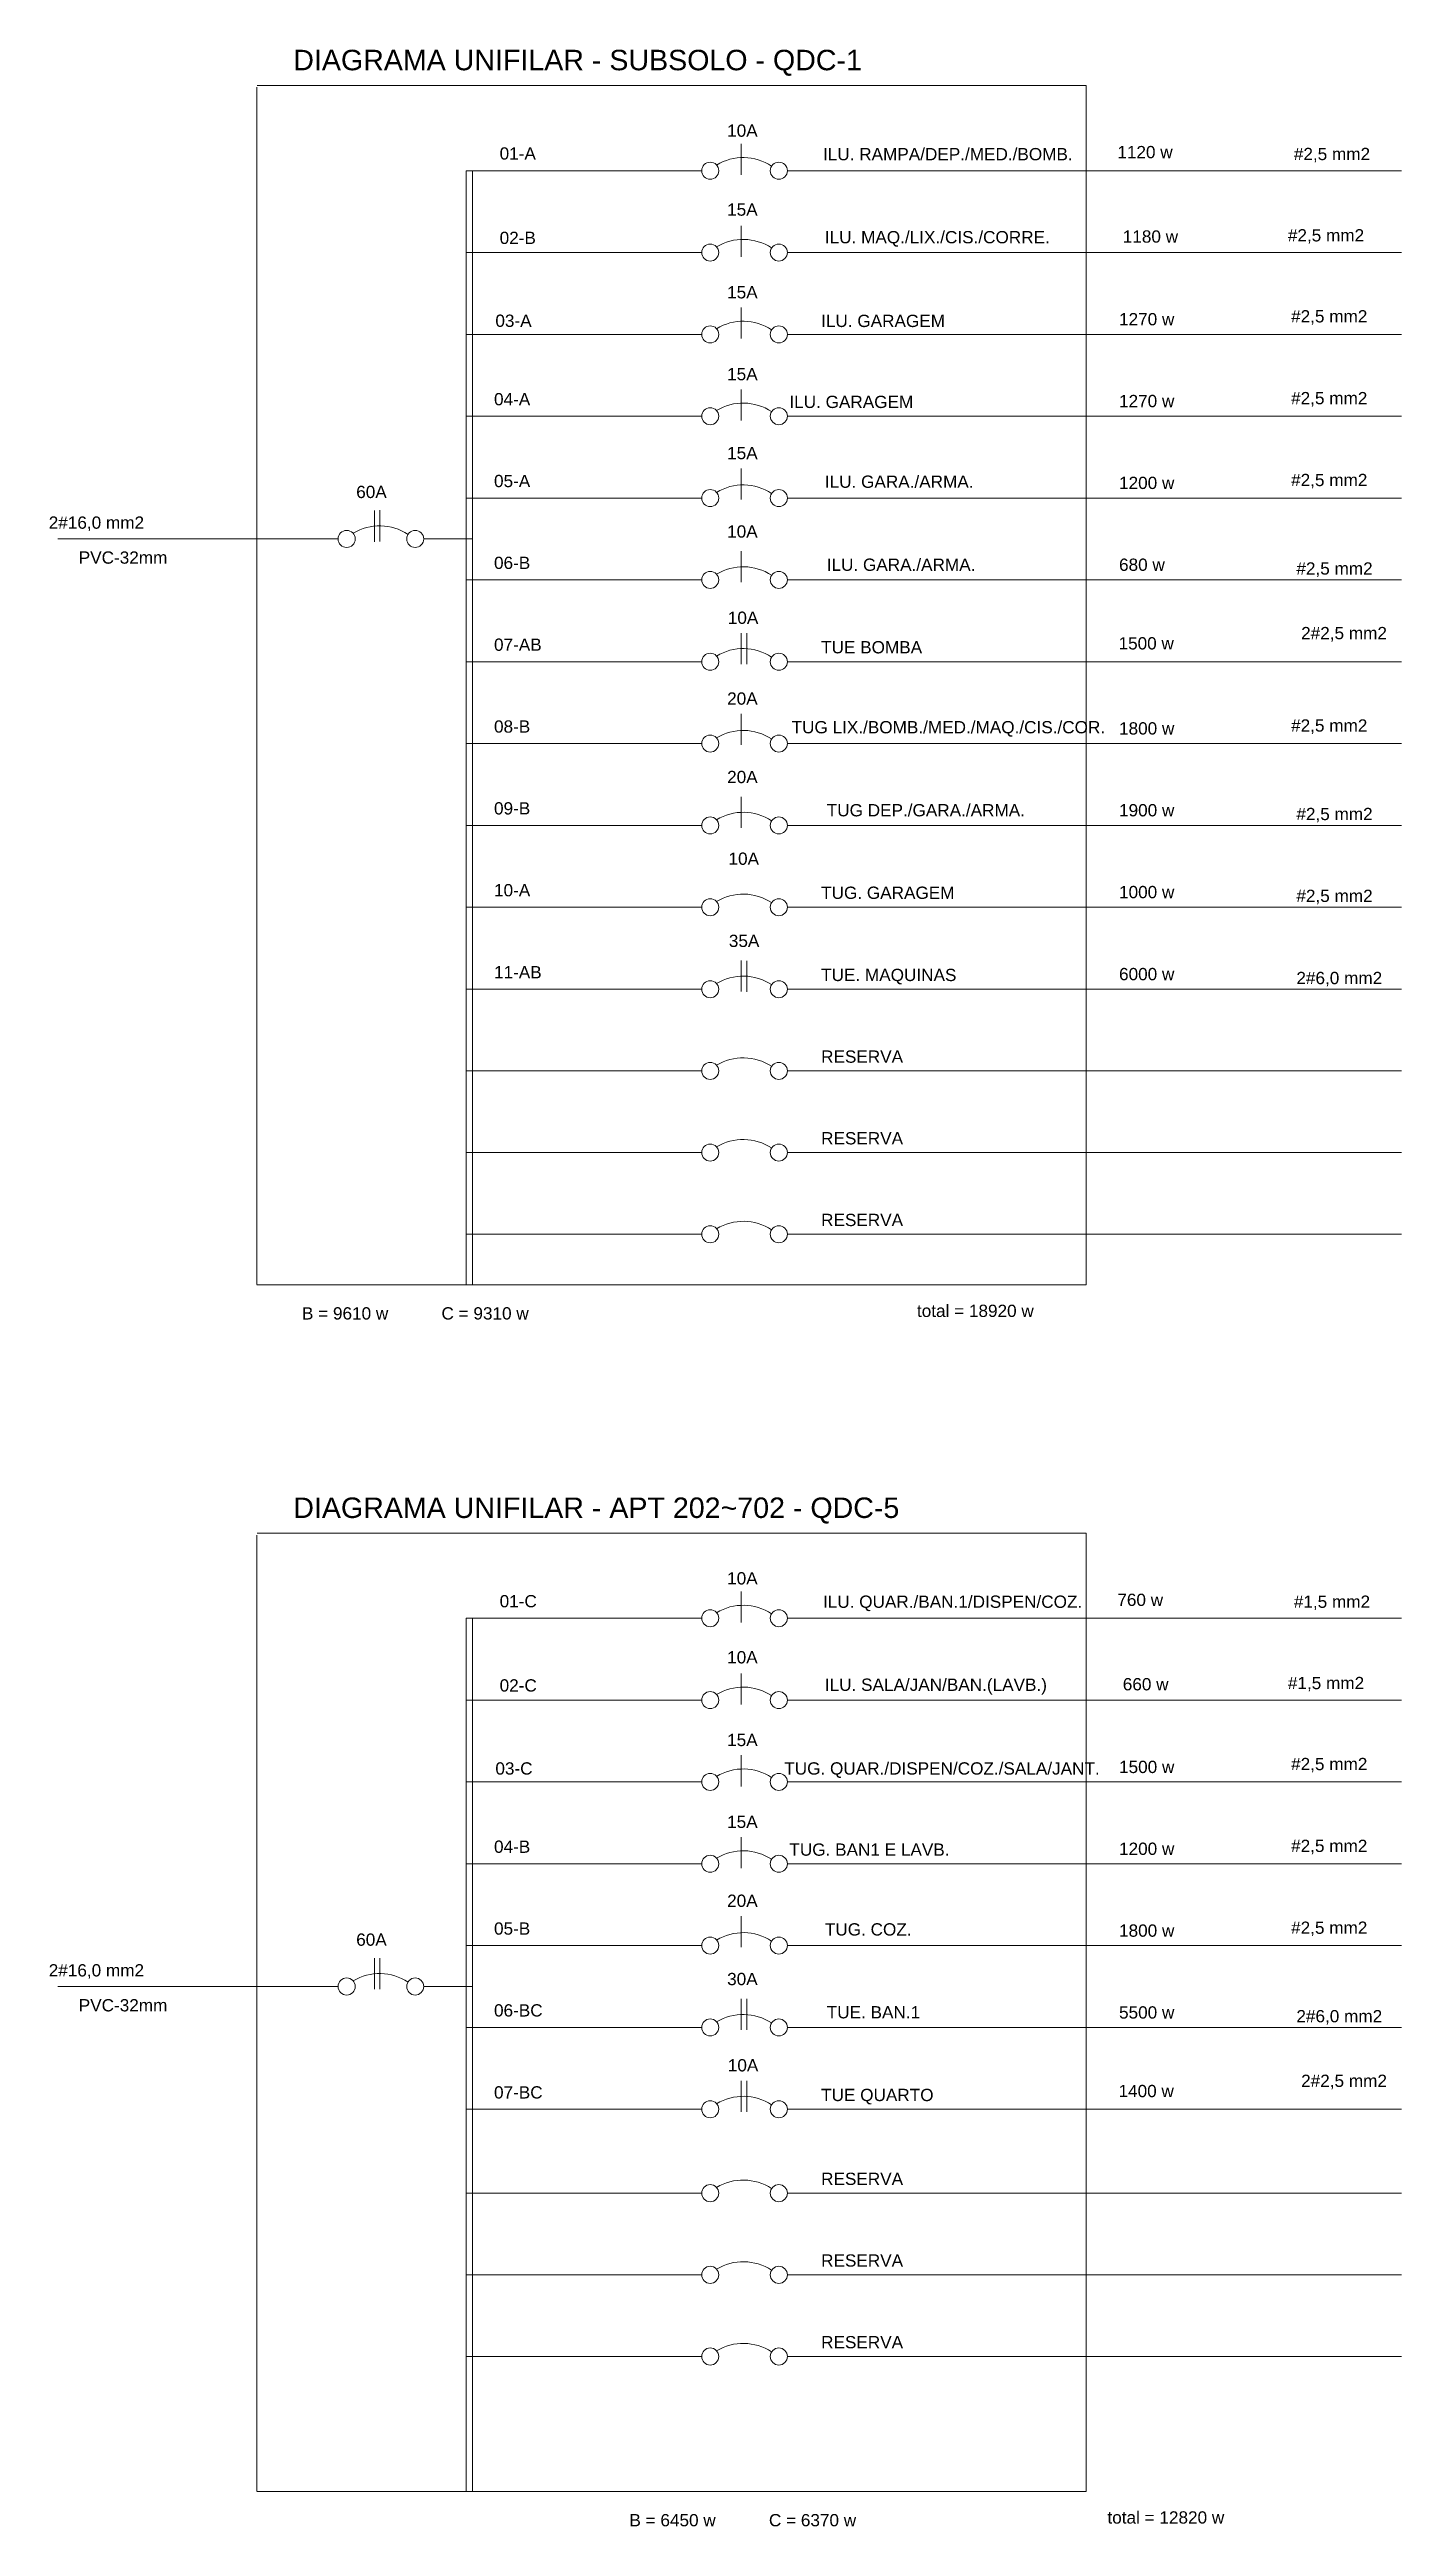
# Model space of a CAD drawing. Header units: millimetres. Extents: x 9138 to 12758, y -7 to 1713.
# Drawn here: x 9138 to 9930, y 98 to 1550 of the extents above; entities that cross this region are included whole.
import ezdxf

# ---------------------------------------------------------------- set-up
doc = ezdxf.new("R2010")
doc.units = ezdxf.units.MM
doc.linetypes.add('HIDDEN', pattern=[0.375, 0.25, -0.125])
doc.layers.add('ELETRI', color=5, linetype='Continuous', lineweight=9)
doc.layers.add('TELEFSU', color=3, linetype='Continuous')
doc.styles.get("Standard").update_dxf_attribs({"font": 'arial.ttf'})

msp = doc.modelspace()

# ---------------------------------------------------------------- texts
at = {"linetype": 'HIDDEN'}
for s, p in [('10A', (9534.9, 1499.3)), ('01-A', (9401.5, 1485.9)), ('ILU. RAMPA/DEP./MED./BOMB.', (9591.1, 1485.5)), ('1120 w', (9763.7, 1486.7)), (' #2,5 mm2', (9864.4, 1485.6)), ('15A', (9534.9, 1453)), ('02-B', (9401.5, 1436.4)), ('ILU. MAQ./LIX./CIS./CORRE.', (9592.2, 1436.8)), (' 1180 w', (9764.1, 1437.2)), ('#2,5 mm2', (9863.7, 1437.9)), ('15A', (9534.9, 1404.5)), ('03-A', (9399, 1387.8)), ('ILU. GARAGEM', (9590, 1387.7)), ('1270 w', (9764.7, 1388.7)), ('  #2,5 mm2', (9860, 1390.4)), ('15A', (9534.9, 1356.5)), ('04-A', (9398.2, 1341.8)), ('ILU. GARAGEM', (9571.4, 1340.2)), ('1270 w', (9764.7, 1340.7)), ('  #2,5 mm2', (9860, 1342.4)), ('15A', (9534.9, 1310.2)), ('60A', (9317.4, 1287.4)), ('05-A', (9398.2, 1293.8)), ('ILU. GARA./ARMA.', (9592.2, 1293.4)), ('1200 w', (9764.7, 1292.7)), ('  #2,5 mm2', (9860, 1294.4)), ('2#16,0 mm2', (9137.1, 1269.4)), ('10A', (9534.9, 1264.2)), ('PVC-32mm', (9154.7, 1248.9)), ('06-B', (9398.2, 1245.8)), ('ILU. GARA./ARMA.', (9593.3, 1244.7)), ('680 w', (9764.7, 1244.7)), ('  #2,5 mm2', (9863.1, 1242.5)), ('10A', (9535.3, 1213.6)), ('   2#2,5 mm2', (9863.1, 1204.6)), ('07-AB', (9398.2, 1197.8)), ('TUE BOMBA', (9590, 1196.3)), ('20A', (9534.9, 1166.2)), ('08-B', (9398.2, 1149.8)), ('TUG LIX./BOMB./MED./MAQ./CIS./COR.', (9572.7, 1149.4)), ('1800 w', (9764.7, 1148.7)), ('  #2,5 mm2', (9860, 1150.4)), ('20A', (9534.9, 1120.2)), ('09-B', (9398.2, 1101.8)), ('TUG DEP./GARA./ARMA.', (9593.3, 1100.7)), ('1900 w', (9764.7, 1100.7)), ('  #2,5 mm2', (9863.1, 1098.5)), ('10A', (9535.7, 1072.3)), ('10-A', (9398.2, 1053.8)), ('TUG. GARAGEM', (9590, 1052.3)), ('1000 w', (9764.7, 1052.7)), ('  #2,5 mm2', (9863.1, 1050.5)), ('35A', (9535.9, 1024.1)), ('11-AB', (9398.2, 1005.7)), ('TUE. MAQUINAS', (9590, 1004.1)), ('6000 w', (9764.7, 1004.6)), ('  2#6,0 mm2', (9863.1, 1002.3)), ('RESERVA', (9590, 956.2)), ('RESERVA', (9590, 908.3)), ('RESERVA', (9590, 860.4)), ('total = 18920 w', (9646.2, 807.1)), ('B = 9610 w', (9285.6, 805.6)), ('C = 9310 w', (9367.4, 805.6)), ('10A', (9534.9, 650.2)), ('01-C', (9401.5, 636.8)), ('ILU. QUAR./BAN.1/DISPEN/COZ.', (9591.1, 636.5)), ('760 w', (9763.7, 637.6)), (' #1,5 mm2', (9864.4, 636.5)), ('10A', (9534.9, 603.9)), ('#1,5 mm2', (9863.7, 588.8)), ('02-C', (9401.5, 587.4)), ('ILU. SALA/JAN/BAN.(LAVB.)', (9592.2, 587.8)), (' 660 w', (9764.1, 588.1)), ('15A', (9534.9, 555.4)), ('03-C', (9399, 538.7)), ('TUG. QUAR./DISPEN/COZ./SALA/JANT.', (9568.4, 538.7)), ('1500 w', (9764.7, 539.6)), ('  #2,5 mm2', (9860, 541.3)), ('15A', (9534.9, 507.4)), ('04-B', (9398.2, 492.8)), ('TUG. BAN1 E LAVB.', (9571.4, 491.1)), ('1200 w', (9764.7, 491.6)), ('  #2,5 mm2', (9860, 493.3)), ('20A', (9534.9, 461.1)), ('05-B', (9398.2, 444.8)), ('TUG. COZ.', (9592.2, 444.3)), ('1800 w', (9764.7, 443.6)), ('  #2,5 mm2', (9860, 445.3)), ('60A', (9317.4, 438.3)), ('2#16,0 mm2', (9137.1, 420.3)), ('30A', (9534.9, 415.2)), ('PVC-32mm', (9154.7, 399.8)), ('06-BC', (9398.2, 396.8)), ('TUE. BAN.1', (9593.3, 395.7)), ('5500 w', (9764.7, 395.6)), ('  2#6,0 mm2', (9863.1, 393.4)), ('10A', (9535.3, 364.6)), ('07-BC', (9398.2, 348.7)), ('TUE QUARTO', (9590, 347.2)), ('   2#2,5 mm2', (9863.1, 355.5)), ('RESERVA', (9590, 298)), ('RESERVA', (9590, 250.1)), ('RESERVA', (9590, 202.2)), ('B = 6450 w', (9477.6, 97.8)), ('C = 6370 w', (9559.4, 97.8)), ('total = 12820 w', (9757.9, 99.4))]:
    msp.add_text(s, height=7.2, dxfattribs=at).set_placement(p)
at = {"layer": 'ELETRI', "linetype": 'HIDDEN'}
for s, p in [('DIAGRAMA UNIFILAR - SUBSOLO - QDC-1', (9280.5, 1538.3)), ('DIAGRAMA UNIFILAR - APT 202~702 - QDC-5', (9280.5, 689.2))]:
    msp.add_text(s, height=12, dxfattribs=at).set_placement(p)
at = {"layer": 'TELEFSU', "char_height": 8, "width": 77.865, "attachment_point": 1}
for s, insert in [(' {\\H0.9x;\\C0;1500 w}', (9761.3, 1205.8)), (' {\\H0.9x;\\C0;1400 w}', (9761.3, 356.7))]:
    msp.add_mtext(s, dxfattribs=dict(at, insert=insert))

# ---------------------------------------------------------------- linework, layer by layer
at = {"layer": 'ELETRI', "linetype": 'HIDDEN'}
for p, q in [((9745.5, 1529.4), (9259.2, 1529.4)), ((9259.2, 1528.3), (9259.2, 826)), ((9745.5, 826), (9745.5, 1529.4)), ((9259.2, 826), (9745.5, 826)), ((9745.5, 680.3), (9259.2, 680.3)), ((9259.2, 679.2), (9259.2, 118.3)), ((9745.5, 118.3), (9745.5, 680.3)), ((9259.2, 118.3), (9745.5, 118.3))]:
    msp.add_line(p, q, dxfattribs=at)
at = {"layer": 'ELETRI', "linetype": 'Continuous'}
for p, q in [((9543.1, 1495.1), (9543.1, 1476.9)), ((9381.9, 1479.4), (9381.9, 1431.4)), ((9381.9, 1479.4), (9520, 1479.4)), ((9385.5, 1479.4), (9385.5, 1431.4)), ((9570.2, 1479.4), (9930.3, 1479.4)), ((9543.1, 1447.1), (9543.1, 1428.9)), ((9381.9, 1431.4), (9381.9, 1383.4)), ((9381.9, 1431.4), (9520, 1431.4)), ((9385.5, 1431.4), (9385.5, 1383.4)), ((9570.2, 1431.4), (9930.3, 1431.4)), ((9543.1, 1399.1), (9543.1, 1380.9)), ((9381.9, 1383.4), (9381.9, 1335.4)), ((9381.9, 1383.4), (9520, 1383.4)), ((9385.5, 1383.4), (9385.5, 1335.4)), ((9570.2, 1383.4), (9930.3, 1383.4)), ((9543.1, 1351.1), (9543.1, 1332.9)), ((9381.9, 1335.4), (9381.9, 1287.4)), ((9381.9, 1335.4), (9520, 1335.4)), ((9385.5, 1335.4), (9385.5, 1287.4)), ((9570.2, 1335.4), (9930.3, 1335.4)), ((9543.1, 1304.8), (9543.1, 1286.6)), ((9328.2, 1280), (9328.2, 1261.8)), ((9331.3, 1280.2), (9331.3, 1262)), ((9381.9, 1287.4), (9381.9, 1239.4)), ((9381.9, 1287.4), (9520, 1287.4)), ((9385.5, 1287.4), (9385.5, 1239.4)), ((9570.2, 1287.4), (9930.3, 1287.4)), ((9142.4, 1263.4), (9306.8, 1263.4)), ((9357, 1263.4), (9385.5, 1263.4)), ((9543.1, 1256.2), (9543.1, 1238)), ((9381.9, 1239.4), (9381.9, 1191.4)), ((9381.9, 1239.4), (9520, 1239.4)), ((9385.5, 1239.4), (9385.5, 1191.4)), ((9570.2, 1239.4), (9930.3, 1239.4)), ((9543.1, 1208.2), (9543.1, 1190)), ((9546.4, 1208.2), (9546.4, 1190)), ((9381.9, 1191.4), (9520, 1191.4)), ((9381.9, 1191.4), (9381.9, 826)), ((9385.5, 1191.4), (9385.5, 826)), ((9570.2, 1191.4), (9930.3, 1191.4)), ((9543.1, 1160.8), (9543.1, 1142.6)), ((9381.9, 1143.4), (9520, 1143.4)), ((9570.2, 1143.4), (9930.3, 1143.4)), ((9543.1, 1112.2), (9543.1, 1094)), ((9381.9, 1095.4), (9520, 1095.4)), ((9570.2, 1095.4), (9930.3, 1095.4)), ((9381.9, 1047.4), (9520, 1047.4)), ((9570.2, 1047.4), (9930.3, 1047.4)), ((9543.1, 1016.1), (9543.1, 997.9)), ((9546.4, 1016), (9546.4, 997.8)), ((9381.9, 999.3), (9520, 999.3)), ((9570.2, 999.3), (9930.3, 999.3)), ((9381.9, 951.4), (9520, 951.4)), ((9570.2, 951.4), (9930.3, 951.4)), ((9381.9, 903.5), (9520, 903.5)), ((9570.2, 903.5), (9930.3, 903.5)), ((9381.9, 855.6), (9520, 855.6)), ((9570.2, 855.6), (9930.3, 855.6)), ((9543.1, 646), (9543.1, 627.8)), ((9381.9, 630.4), (9381.9, 582.4)), ((9381.9, 630.4), (9520, 630.4)), ((9385.5, 630.4), (9385.5, 582.4)), ((9570.2, 630.4), (9930.3, 630.4)), ((9543.1, 598), (9543.1, 579.8)), ((9381.9, 582.4), (9381.9, 534.4)), ((9381.9, 582.4), (9520, 582.4)), ((9385.5, 582.4), (9385.5, 534.4)), ((9570.2, 582.4), (9930.3, 582.4)), ((9543.1, 550), (9543.1, 531.8)), ((9381.9, 534.4), (9381.9, 486.4)), ((9381.9, 534.4), (9520, 534.4)), ((9385.5, 534.4), (9385.5, 486.4)), ((9570.2, 534.4), (9930.3, 534.4)), ((9543.1, 502), (9543.1, 483.8)), ((9381.9, 486.4), (9381.9, 438.4)), ((9381.9, 486.4), (9520, 486.4)), ((9385.5, 486.4), (9385.5, 438.4)), ((9570.2, 486.4), (9930.3, 486.4)), ((9543.1, 455.7), (9543.1, 437.5)), ((9381.9, 438.4), (9381.9, 390.4)), ((9381.9, 438.4), (9520, 438.4)), ((9385.5, 438.4), (9385.5, 390.4)), ((9570.2, 438.4), (9930.3, 438.4)), ((9328.2, 431), (9328.2, 412.8)), ((9331.3, 431.1), (9331.3, 412.9)), ((9142.4, 414.4), (9306.8, 414.4)), ((9357, 414.4), (9385.5, 414.4)), ((9543.1, 407.1), (9543.1, 388.9)), ((9546.4, 407.1), (9546.4, 388.9)), ((9381.9, 390.4), (9381.9, 342.4)), ((9381.9, 390.4), (9520, 390.4)), ((9385.5, 390.4), (9385.5, 342.4)), ((9570.2, 390.4), (9930.3, 390.4)), ((9543.1, 359.1), (9543.1, 340.9)), ((9546.4, 359.1), (9546.4, 340.9)), ((9381.9, 342.4), (9520, 342.4)), ((9381.9, 342.4), (9381.9, 118.3)), ((9385.5, 342.4), (9385.5, 118.3)), ((9570.2, 342.4), (9930.3, 342.4)), ((9381.9, 293.2), (9520, 293.2)), ((9570.2, 293.2), (9930.3, 293.2)), ((9381.9, 245.3), (9520, 245.3)), ((9570.2, 245.3), (9930.3, 245.3)), ((9381.9, 197.4), (9520, 197.4)), ((9570.2, 197.4), (9930.3, 197.4))]:
    msp.add_line(p, q, dxfattribs=at)
for centre in [(9525, 1479.4), (9565.2, 1479.4), (9525, 1431.4), (9565.2, 1431.4), (9525, 1383.4), (9565.2, 1383.4), (9525, 1335.4), (9565.2, 1335.4), (9525, 1287.4), (9565.2, 1287.4), (9311.8, 1263.4), (9352, 1263.4), (9525, 1239.4), (9565.2, 1239.4), (9525, 1191.4), (9565.2, 1191.4), (9525, 1143.4), (9565.2, 1143.4), (9525, 1095.4), (9565.2, 1095.4), (9525, 1047.4), (9565.2, 1047.4), (9525, 999.3), (9565.2, 999.3), (9525, 951.4), (9565.2, 951.4), (9525, 903.5), (9565.2, 903.5), (9525, 855.6), (9565.2, 855.6), (9525, 630.4), (9565.2, 630.4), (9525, 582.4), (9565.2, 582.4), (9525, 534.4), (9565.2, 534.4), (9525, 486.4), (9565.2, 486.4), (9525, 438.4), (9565.2, 438.4), (9311.8, 414.4), (9352, 414.4), (9525, 390.4), (9565.2, 390.4), (9525, 342.4), (9565.2, 342.4), (9525, 293.2), (9565.2, 293.2), (9525, 245.3), (9565.2, 245.3), (9525, 197.4), (9565.2, 197.4)]:
    msp.add_circle(centre, 5, dxfattribs=at)
for centre in [(9544.3, 1457), (9544.3, 1409), (9544.3, 1361), (9544.3, 1313), (9544.3, 1265), (9331.2, 1241), (9544.3, 1217), (9544.3, 1169), (9544.3, 1121), (9544.3, 1073), (9544.3, 1025), (9544.3, 976.9), (9544.3, 929), (9544.3, 881.1), (9544.3, 833.1), (9544.3, 607.9), (9544.3, 559.9), (9544.3, 511.9), (9544.3, 463.9), (9544.3, 415.9), (9331.2, 391.9), (9544.3, 367.9), (9544.3, 319.9), (9544.3, 270.8), (9544.3, 222.9), (9544.3, 175)]:
    msp.add_arc(centre, 30.1, 56.5031, 121.2449, dxfattribs=at)

msp.set_redraw_order([(e.dxf.handle, doc.entitydb.next_handle()) for e in msp.query("TEXT MTEXT ATTDEF DIMENSION ARC_DIMENSION")])  # texts and dimensions are drawn at this point

doc.saveas('drawing.dxf')
